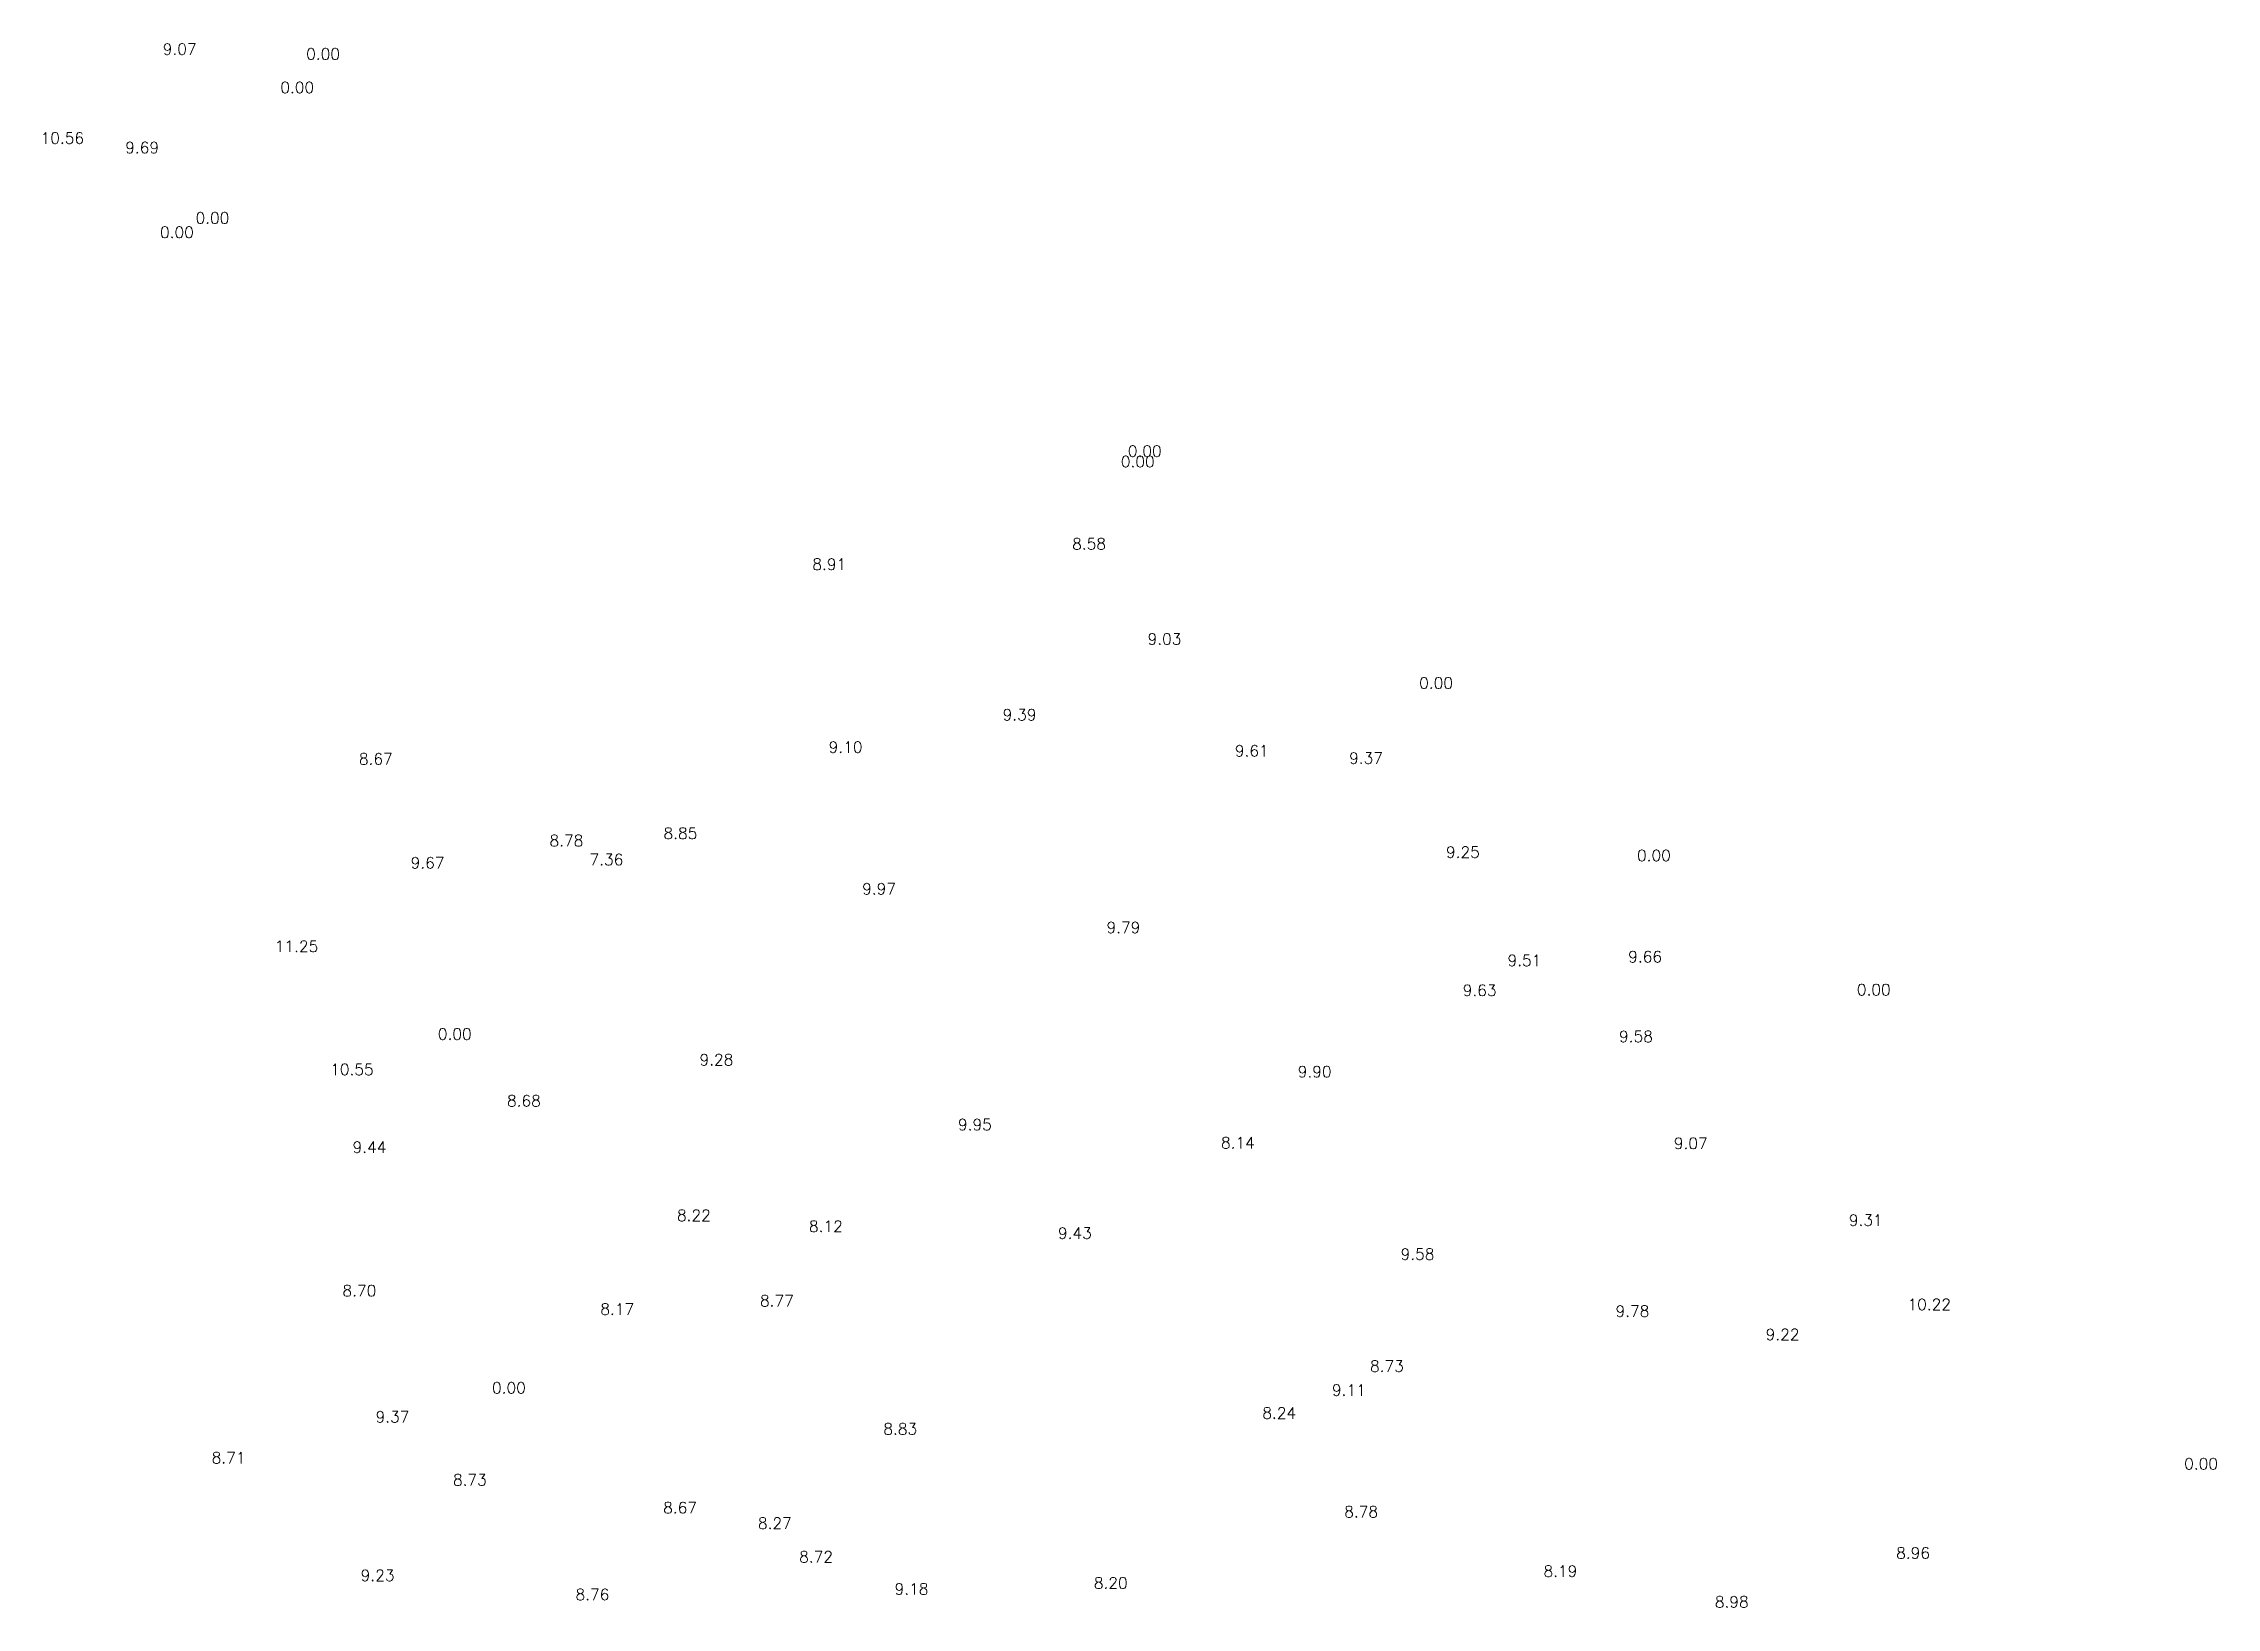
# Model space of a CAD drawing. Header units: inches. Extents: x 4891 to 6725, y 7597 to 10081.
# Drawn here: x 4891 to 5673, y 9519 to 10081 of the extents above; entities that cross this region are included whole.
import ezdxf
from ezdxf.enums import TextEntityAlignment as Align

# ---------------------------------------------------------------- set-up
doc = ezdxf.new("R2010")
doc.units = ezdxf.units.IN
doc.header["$MEASUREMENT"] = 0
doc.layers.add('SITUASI', color=7, linetype='Continuous')
doc.styles.add('L80', font='simplex.shx', dxfattribs={"height": 4.06})

msp = doc.modelspace()

# ---------------------------------------------------------------- texts
at = {"layer": 'SITUASI', "color": 3, "style": 'L80'}
for s, p in [('9.07', (4940.29, 10079.34, 9.06)), ('0.00', (4991.9, 10077.61)), ('0.00', (4982.59, 10065.55)), ('10.56', (4898.06, 10047.33, 10.56)), ('9.69', (4926.79, 10043.9, 9.69)), ('0.00', (4952.1, 10018.6)), ('0.00', (4939.3, 10013.43)), ('0.00', (5285.1, 9930.93)), ('0.00', (5287.62, 9934.67)), ('8.58', (5267.57, 9901.3, 8.57)), ('8.91', (5174.08, 9893.96, 8.91)), ('9.03', (5294.73, 9867.06, 9.03)), ('0.00', (5392.47, 9851.23)), ('9.39', (5242.58, 9839.82, 9.39)), ('8.67', (5010.89, 9823.91, 8.67)), ('9.10', (5179.97, 9828.16, 9.1)), ('9.61', (5326.13, 9826.83, 9.61)), ('9.37', (5367.25, 9824.18, 9.37)), ('8.78', (5079.48, 9794.53, 8.78)), ('8.85', (5120.5, 9797.14, 8.85)), ('9.25', (5402.12, 9790.36, 9.25)), ('9.67', (5029.52, 9786.52, 9.67)), ('7.36', (5093.86, 9787.69, 7.36)), ('0.00', (5470.87, 9789.16)), ('9.97', (5192.02, 9777.17, 9.97)), ('9.79', (5279.93, 9763.25, 9.79)), ('11.25', (4982.34, 9756.47, 11.25)), ('9.51', (5424.26, 9751.41, 9.51)), ('9.66', (5467.69, 9752.74, 9.66)), ('9.63', (5408.15, 9740.64, 9.63)), ('0.00', (5549.98, 9740.84)), ('0.00', (5039.28, 9724.91)), ('9.58', (5464.41, 9724.04, 9.58)), ('10.55', (5002.3, 9712.17, 10.55)), ('9.28', (5133.47, 9715.66, 9.28)), ('9.90', (5348.77, 9711.37, 9.9)), ('8.68', (5064.17, 9700.87, 8.68)), ('9.95', (5226.49, 9692.33, 9.95)), ('9.44', (5008.6, 9684.18, 9.44)), ('8.14', (5321.13, 9685.77, 8.14)), ('9.07', (5484.12, 9685.58, 9.07)), ('8.22', (5125.35, 9659.65, 8.22)), ('9.31', (5547.08, 9657.91, 9.31)), ('8.12', (5172.85, 9655.7, 8.12)), ('9.43', (5262.5, 9653.23, 9.43)), ('9.58', (5385.78, 9645.69, 9.58)), ('8.70', (5004.96, 9632.56, 8.7)), ('8.17', (5097.79, 9625.92, 8.17)), ('8.77', (5155.24, 9628.93, 8.77)), ('10.22', (5569.95, 9627.6, 10.22)), ('9.78', (5463.13, 9625.19, 9.78)), ('9.22', (5517.18, 9616.8, 9.21)), ('8.73', (5374.79, 9605.37, 8.73)), ('0.00', (5058.8, 9597.59)), ('9.11', (5361.11, 9596.8, 9.11)), ('9.37', (5016.89, 9587.14, 9.37)), ('8.24', (5336.01, 9588.52, 8.24)), ('8.83', (5199.63, 9582.79, 8.83)), ('8.71', (4957.89, 9572.43, 8.71)), ('8.73', (5044.73, 9564.46, 8.73)), ('0.00', (5667.78, 9570.26)), ('8.67', (5120.4, 9554.46, 8.67)), ('8.27', (5154.49, 9548.84, 8.27)), ('8.78', (5365.5, 9553, 8.78)), ('8.72', (5169.35, 9536.79, 8.72)), ('8.19', (5437.21, 9531.62, 8.19)), ('8.96', (5564.15, 9538.15, 8.96)), ('9.23', (5011.54, 9530.1, 9.23)), ('9.18', (5203.68, 9525.2, 9.18)), ('8.20', (5275.4, 9527.35, 8.2)), ('8.76', (5088.84, 9523.23, 8.76)), ('8.98', (5498.88, 9520.56, 8.98))]:
    msp.add_text(s, height=4.06, dxfattribs=at).set_placement(p, align=Align.MIDDLE_CENTER)

doc.saveas('drawing.dxf')
